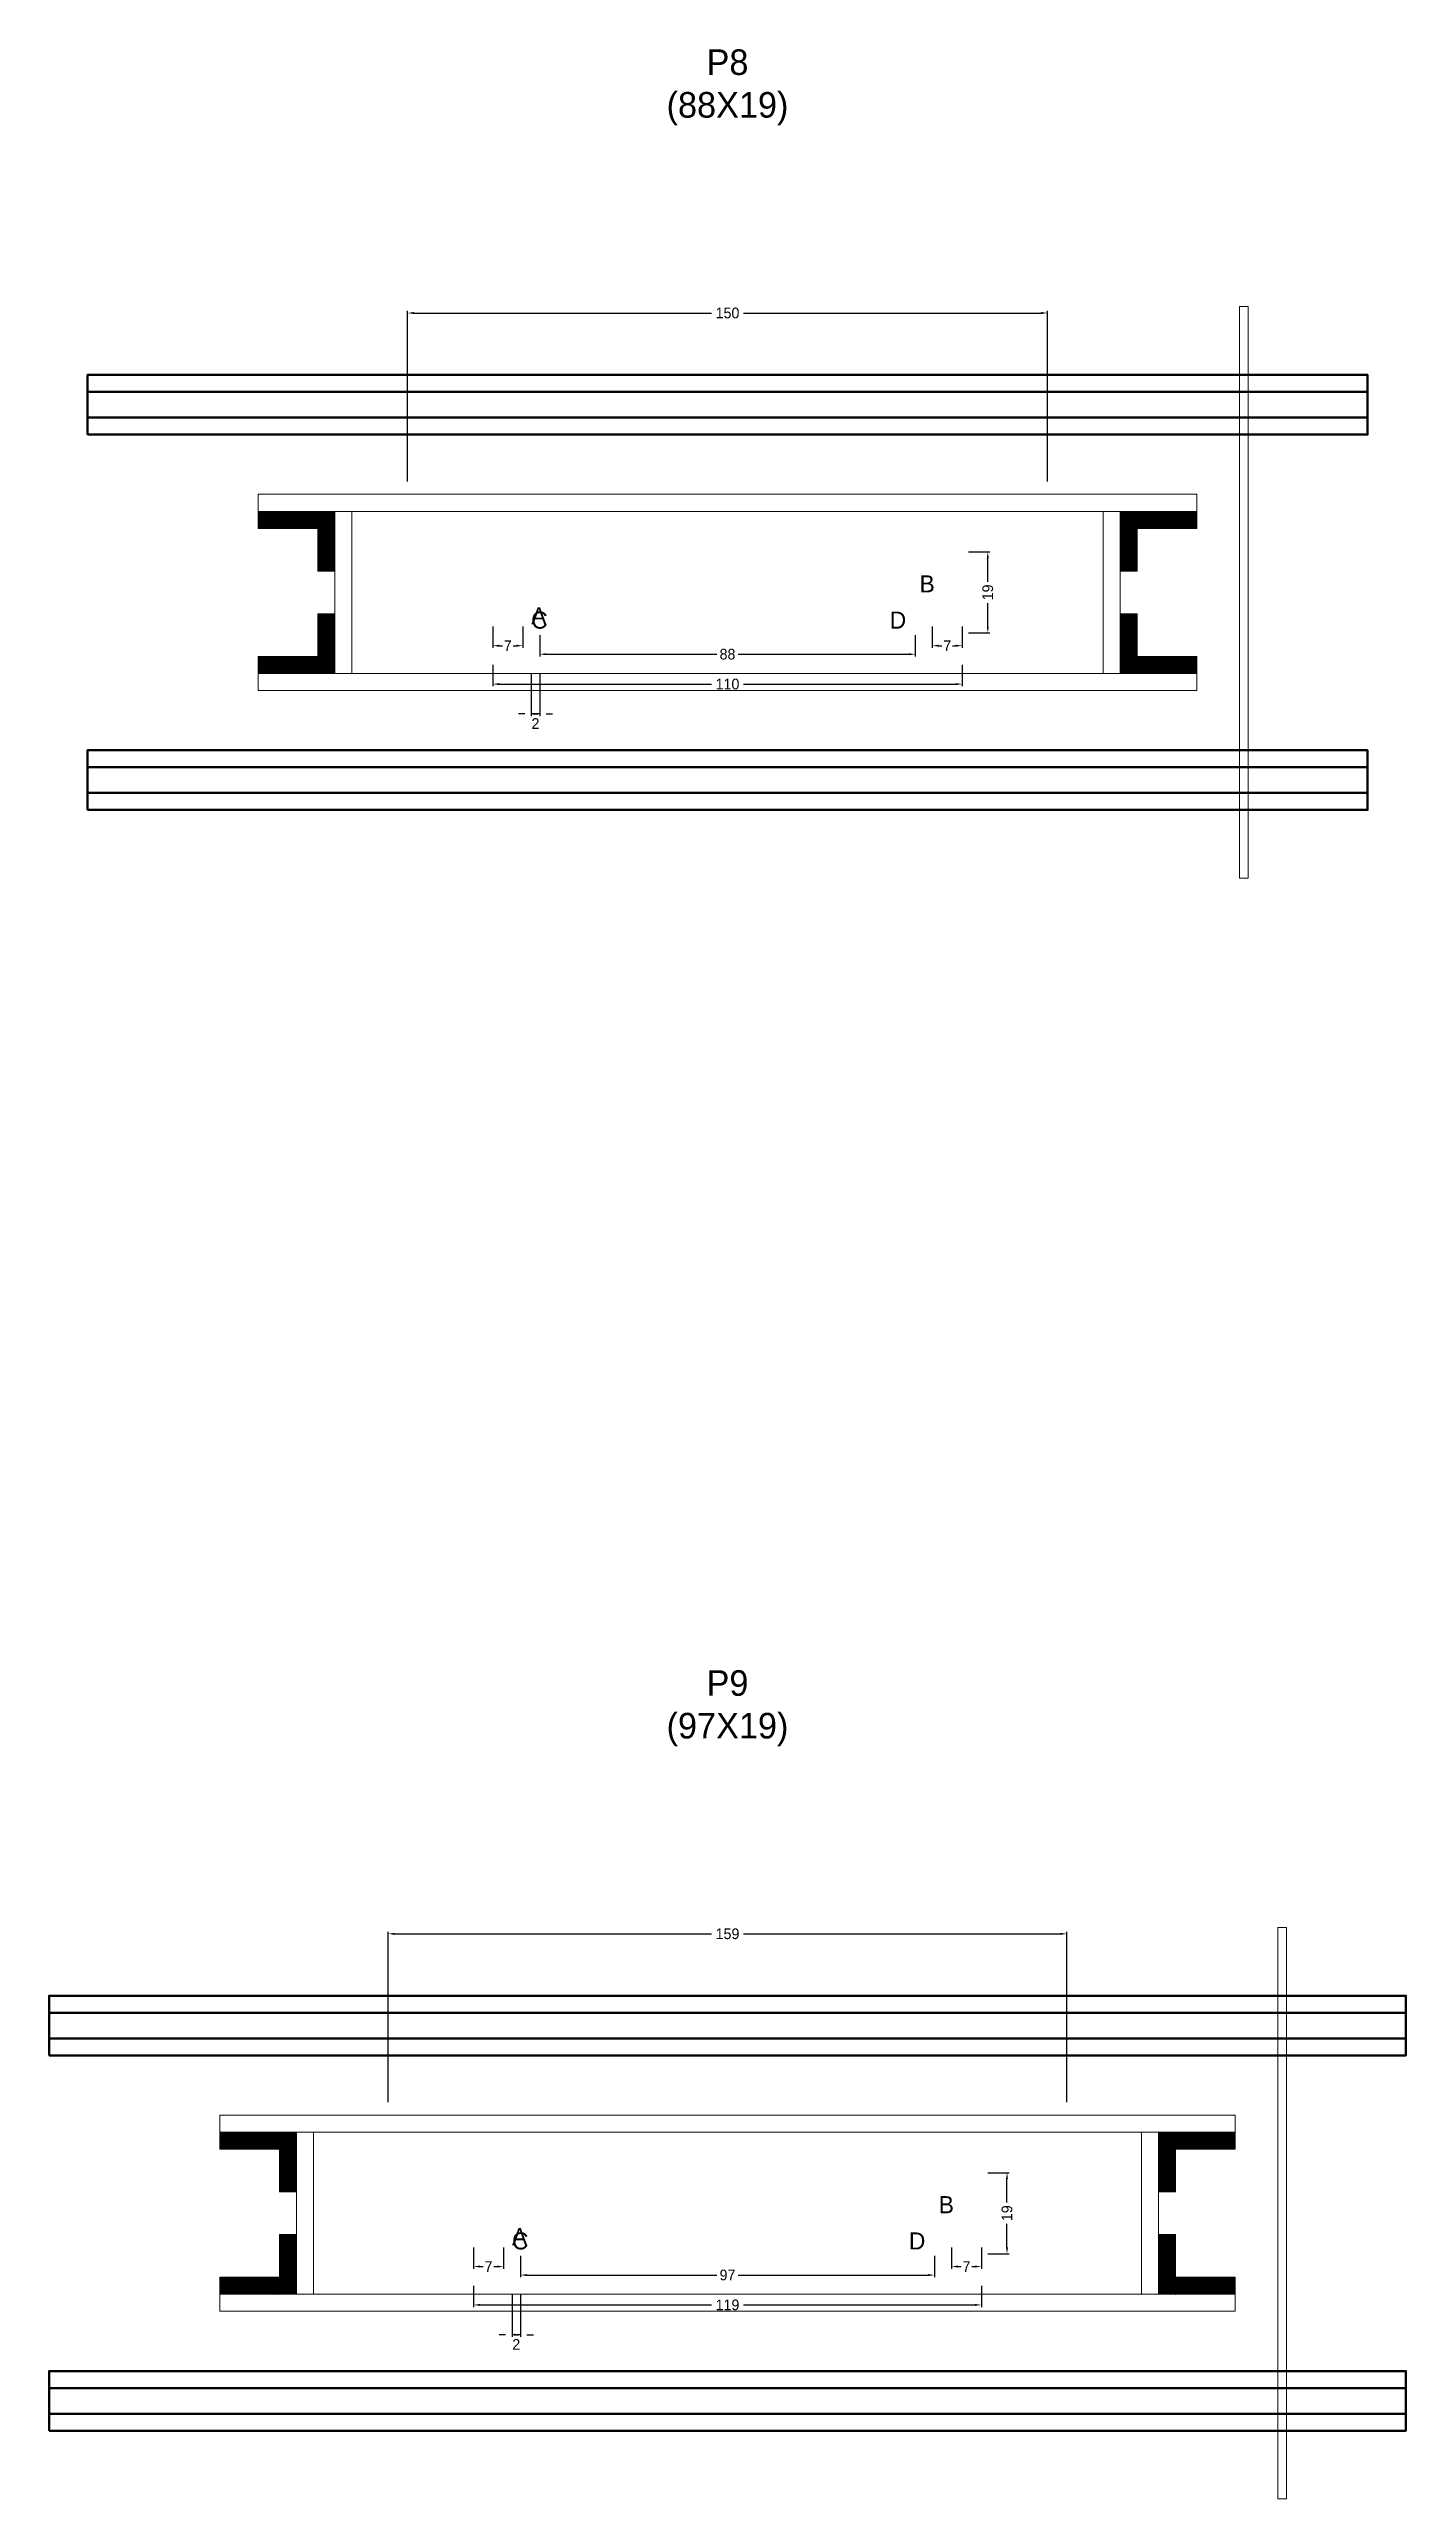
# Model space of a CAD drawing. Header units: centimetres. Extents: x -7000 to 4307, y -13306 to 295.
# Drawn here: x -159 to 159, y -2967 to -2393 of the extents above; entities that cross this region are included whole.
import ezdxf

# ---------------------------------------------------------------- set-up
doc = ezdxf.new("R2010")
doc.units = ezdxf.units.CM
for name, color, linetype in [('COTA', 241, 'Continuous'), ('GRAVATA', 224, 'Continuous'), ('Hachura', 251, 'Continuous'), ('NOMENCLATURA', 7, 'Continuous'), ('SARRAFO', 251, 'Continuous')]:
    doc.layers.add(name, color=color, linetype=linetype)
doc.dimstyles.new('cotax2', dxfattribs={"dimtxt": 2.5, "dimasz": 1.5, "dimexe": 0.5, "dimexo": 0.5, "dimgap": 0.5, "dimtad": 1, "dimcen": 2.5, "dimazin": 3, "dimtfac": 1, "dimtmove": 0, "dimatfit": 3})

msp = doc.modelspace()

# ---------------------------------------------------------------- texts
at = {"layer": 'NOMENCLATURA'}
for s, p in [('B', (45, -2520)), ('A', (-46, -2527.5)), ('C', (-46, -2528.5)), ('D', (38, -2528.5)), ('B', (49.5, -2900)), ('A', (-50.5, -2907.5)), ('C', (-50.5, -2908.5)), ('D', (42.5, -2908.5))]:
    msp.add_text(s, height=4, dxfattribs=at).set_placement(p)
at = {"layer": 'NOMENCLATURA', "char_height": 6, "attachment_point": 8}
for s, insert in [('P8\\P(88X19)', (0, -2410.5)), ('P9\\P(97X19)', (0, -2790.5))]:
    msp.add_mtext(s, dxfattribs=dict(at, insert=insert))

# ---------------------------------------------------------------- blocks, each defined once
blk = doc.blocks.new('_CLOSEDFILLED')
at = {"color": 0, "linetype": 'BYBLOCK'}
blk.add_solid([(-1, 0.16), (0, 0), (-1, -0.16)], dxfattribs=at)
blk = doc.blocks.new('*D286')
for p, q in [((-59.5, -2917), (-59.5, -2922)), ((59.5, -2917), (59.5, -2922)), ((-58, -2921.5), (-3.75, -2921.5)), ((3.75, -2921.5), (58, -2921.5))]:
    blk.add_line(p, q)
at = {"layer": 'Defpoints'}
for p in [(-59.5, -2916.5), (59.5, -2916.5), (-59.5, -2921.5)]:
    blk.add_point(p, dxfattribs=at)
at = {"layer": 'COTA', "xscale": 1.5, "yscale": 1.5, "rotation": 180}
blk.add_blockref('_CLOSEDFILLED', (-59.5, -2921.5), dxfattribs=at)
at = {"layer": 'COTA', "xscale": 1.5, "yscale": 1.5}
blk.add_blockref('_CLOSEDFILLED', (59.5, -2921.5), dxfattribs=at)
at = {"layer": 'COTA', "insert": (0, -2921.5), "char_height": 2.5, "attachment_point": 5}
blk.add_mtext('119', dxfattribs=at)
blk = doc.blocks.new('*D287')
for p, q in [((-48.5, -2910), (-48.5, -2915)), ((48.5, -2910), (48.5, -2915)), ((-47, -2914.5), (-2.5, -2914.5)), ((2.5, -2914.5), (47, -2914.5))]:
    blk.add_line(p, q)
at = {"layer": 'Defpoints'}
for p in [(-48.5, -2909.5), (48.5, -2909.5), (-48.5, -2914.5)]:
    blk.add_point(p, dxfattribs=at)
at = {"layer": 'COTA', "xscale": 1.5, "yscale": 1.5, "rotation": 180}
blk.add_blockref('_CLOSEDFILLED', (-48.5, -2914.5), dxfattribs=at)
at = {"layer": 'COTA', "xscale": 1.5, "yscale": 1.5}
blk.add_blockref('_CLOSEDFILLED', (48.5, -2914.5), dxfattribs=at)
at = {"layer": 'COTA', "insert": (0, -2914.5), "char_height": 2.5, "attachment_point": 5}
blk.add_mtext('97', dxfattribs=at)
blk = doc.blocks.new('*D288')
for p, q in [((61, -2890.5), (66, -2890.5)), ((65.5, -2897.5), (65.5, -2892)), ((65.5, -2908), (65.5, -2902.5)), ((61, -2909.5), (66, -2909.5))]:
    blk.add_line(p, q)
at = {"layer": 'Defpoints'}
for p in [(60.5, -2890.5), (60.5, -2909.5), (65.5, -2909.5)]:
    blk.add_point(p, dxfattribs=at)
at = {"layer": 'COTA', "xscale": 1.5, "yscale": 1.5}
for p, rotation in [((65.5, -2890.5), 90), ((65.5, -2909.5), 270)]:
    blk.add_blockref('_CLOSEDFILLED', p, dxfattribs=dict(at, rotation=rotation))
at = {"layer": 'COTA', "insert": (65.5, -2900), "char_height": 2.5, "attachment_point": 5, "rotation": 90}
blk.add_mtext('19', dxfattribs=at)
blk = doc.blocks.new('*D289')
for p, q in [((-59.5, -2908), (-59.5, -2913)), ((-52.5, -2908), (-52.5, -2913)), ((-58, -2912.5), (-57.25, -2912.5)), ((-54.75, -2912.5), (-54, -2912.5))]:
    blk.add_line(p, q)
at = {"layer": 'Defpoints'}
for p in [(-59.5, -2907.5), (-52.5, -2907.5), (-59.5, -2912.5)]:
    blk.add_point(p, dxfattribs=at)
at = {"layer": 'COTA', "xscale": 1.5, "yscale": 1.5, "rotation": 180}
blk.add_blockref('_CLOSEDFILLED', (-59.5, -2912.5), dxfattribs=at)
at = {"layer": 'COTA', "xscale": 1.5, "yscale": 1.5}
blk.add_blockref('_CLOSEDFILLED', (-52.5, -2912.5), dxfattribs=at)
at = {"layer": 'COTA', "insert": (-56, -2912.5), "char_height": 2.5, "attachment_point": 5}
blk.add_mtext('7', dxfattribs=at)
blk = doc.blocks.new('*D290')
for p, q in [((52.5, -2908), (52.5, -2913)), ((59.5, -2908), (59.5, -2913)), ((54, -2912.5), (54.75, -2912.5)), ((57.25, -2912.5), (58, -2912.5))]:
    blk.add_line(p, q)
at = {"layer": 'Defpoints'}
for p in [(52.5, -2907.5), (59.5, -2907.5), (52.5, -2912.5)]:
    blk.add_point(p, dxfattribs=at)
at = {"layer": 'COTA', "xscale": 1.5, "yscale": 1.5, "rotation": 180}
blk.add_blockref('_CLOSEDFILLED', (52.5, -2912.5), dxfattribs=at)
at = {"layer": 'COTA', "xscale": 1.5, "yscale": 1.5}
blk.add_blockref('_CLOSEDFILLED', (59.5, -2912.5), dxfattribs=at)
at = {"layer": 'COTA', "insert": (56, -2912.5), "char_height": 2.5, "attachment_point": 5}
blk.add_mtext('7', dxfattribs=at)
blk = doc.blocks.new('*D291')
for p, q in [((-79.5, -2874), (-79.5, -2834)), ((-78, -2834.5), (-3.75, -2834.5)), ((3.75, -2834.5), (78, -2834.5)), ((79.5, -2874), (79.5, -2834))]:
    blk.add_line(p, q)
at = {"layer": 'Defpoints'}
for p in [(-79.5, -2834.5), (-79.5, -2874.5), (79.5, -2874.5)]:
    blk.add_point(p, dxfattribs=at)
at = {"layer": 'COTA', "xscale": 1.5, "yscale": 1.5, "rotation": 180}
blk.add_blockref('_CLOSEDFILLED', (-79.5, -2834.5), dxfattribs=at)
at = {"layer": 'COTA', "xscale": 1.5, "yscale": 1.5}
blk.add_blockref('_CLOSEDFILLED', (79.5, -2834.5), dxfattribs=at)
at = {"layer": 'COTA', "insert": (0, -2834.5), "char_height": 2.5, "attachment_point": 5}
blk.add_mtext('159', dxfattribs=at)
blk = doc.blocks.new('*D252')
for p, q in [((-55, -2537), (-55, -2542)), ((55, -2537), (55, -2542)), ((-53.5, -2541.5), (-3.75, -2541.5)), ((3.75, -2541.5), (53.5, -2541.5))]:
    blk.add_line(p, q)
at = {"layer": 'Defpoints'}
for p in [(-55, -2536.5), (55, -2536.5), (-55, -2541.5)]:
    blk.add_point(p, dxfattribs=at)
at = {"layer": 'COTA', "xscale": 1.5, "yscale": 1.5, "rotation": 180}
blk.add_blockref('_CLOSEDFILLED', (-55, -2541.5), dxfattribs=at)
at = {"layer": 'COTA', "xscale": 1.5, "yscale": 1.5}
blk.add_blockref('_CLOSEDFILLED', (55, -2541.5), dxfattribs=at)
at = {"layer": 'COTA', "insert": (0, -2541.5), "char_height": 2.5, "attachment_point": 5}
blk.add_mtext('110', dxfattribs=at)
blk = doc.blocks.new('*D253')
for p, q in [((-44, -2530), (-44, -2535)), ((44, -2530), (44, -2535)), ((-42.5, -2534.5), (-2.5, -2534.5)), ((2.5, -2534.5), (42.5, -2534.5))]:
    blk.add_line(p, q)
at = {"layer": 'Defpoints'}
for p in [(-44, -2529.5), (44, -2529.5), (-44, -2534.5)]:
    blk.add_point(p, dxfattribs=at)
at = {"layer": 'COTA', "xscale": 1.5, "yscale": 1.5, "rotation": 180}
blk.add_blockref('_CLOSEDFILLED', (-44, -2534.5), dxfattribs=at)
at = {"layer": 'COTA', "xscale": 1.5, "yscale": 1.5}
blk.add_blockref('_CLOSEDFILLED', (44, -2534.5), dxfattribs=at)
at = {"layer": 'COTA', "insert": (0, -2534.5), "char_height": 2.5, "attachment_point": 5}
blk.add_mtext('88', dxfattribs=at)
blk = doc.blocks.new('*D254')
for p, q in [((56.5, -2510.5), (61.5, -2510.5)), ((61, -2517.5), (61, -2512)), ((61, -2528), (61, -2522.5)), ((56.5, -2529.5), (61.5, -2529.5))]:
    blk.add_line(p, q)
at = {"layer": 'Defpoints'}
for p in [(56, -2510.5), (56, -2529.5), (61, -2529.5)]:
    blk.add_point(p, dxfattribs=at)
at = {"layer": 'COTA', "xscale": 1.5, "yscale": 1.5}
for p, rotation in [((61, -2510.5), 90), ((61, -2529.5), 270)]:
    blk.add_blockref('_CLOSEDFILLED', p, dxfattribs=dict(at, rotation=rotation))
at = {"layer": 'COTA', "insert": (61, -2520), "char_height": 2.5, "attachment_point": 5, "rotation": 90}
blk.add_mtext('19', dxfattribs=at)
blk = doc.blocks.new('*D255')
for p, q in [((-55, -2528), (-55, -2533)), ((-53.5, -2532.5), (-52.75, -2532.5)), ((-50.25, -2532.5), (-49.5, -2532.5)), ((-48, -2528), (-48, -2533))]:
    blk.add_line(p, q)
at = {"layer": 'Defpoints'}
for p in [(-55, -2527.5), (-55, -2532.5), (-48, -2527.5)]:
    blk.add_point(p, dxfattribs=at)
at = {"layer": 'COTA', "xscale": 1.5, "yscale": 1.5, "rotation": 180}
blk.add_blockref('_CLOSEDFILLED', (-55, -2532.5), dxfattribs=at)
at = {"layer": 'COTA', "xscale": 1.5, "yscale": 1.5}
blk.add_blockref('_CLOSEDFILLED', (-48, -2532.5), dxfattribs=at)
at = {"layer": 'COTA', "insert": (-51.5, -2532.5), "char_height": 2.5, "attachment_point": 5}
blk.add_mtext('7', dxfattribs=at)
blk = doc.blocks.new('*D256')
for p, q in [((48, -2528), (48, -2533)), ((49.5, -2532.5), (50.25, -2532.5)), ((52.75, -2532.5), (53.5, -2532.5)), ((55, -2528), (55, -2533))]:
    blk.add_line(p, q)
at = {"layer": 'Defpoints'}
for p in [(48, -2527.5), (48, -2532.5), (55, -2527.5)]:
    blk.add_point(p, dxfattribs=at)
at = {"layer": 'COTA', "xscale": 1.5, "yscale": 1.5, "rotation": 180}
blk.add_blockref('_CLOSEDFILLED', (48, -2532.5), dxfattribs=at)
at = {"layer": 'COTA', "xscale": 1.5, "yscale": 1.5}
blk.add_blockref('_CLOSEDFILLED', (55, -2532.5), dxfattribs=at)
at = {"layer": 'COTA', "insert": (51.5, -2532.5), "char_height": 2.5, "attachment_point": 5}
blk.add_mtext('7', dxfattribs=at)
blk = doc.blocks.new('*D257')
for p, q in [((-75, -2494), (-75, -2454)), ((-73.5, -2454.5), (-3.75, -2454.5)), ((3.75, -2454.5), (73.5, -2454.5)), ((75, -2494), (75, -2454))]:
    blk.add_line(p, q)
at = {"layer": 'Defpoints'}
for p in [(-75, -2454.5), (-75, -2494.5), (75, -2494.5)]:
    blk.add_point(p, dxfattribs=at)
at = {"layer": 'COTA', "xscale": 1.5, "yscale": 1.5, "rotation": 180}
blk.add_blockref('_CLOSEDFILLED', (-75, -2454.5), dxfattribs=at)
at = {"layer": 'COTA', "xscale": 1.5, "yscale": 1.5}
blk.add_blockref('_CLOSEDFILLED', (75, -2454.5), dxfattribs=at)
at = {"layer": 'COTA', "insert": (0, -2454.5), "char_height": 2.5, "attachment_point": 5}
blk.add_mtext('150', dxfattribs=at)

# ---------------------------------------------------------------- dimensions: what is measured, and where the dimension line sits
at = {"layer": 'COTA'}
for base, p1, p2, picture, middle in [((-75, -2454.5), (-75, -2494.5), (75, -2494.5), '*D257', (0, -2454.5)), ((-55, -2532.5), (-55, -2527.5), (-48, -2527.5), '*D255', (-51.5, -2532.5)), ((-44, -2534.5), (-44, -2529.5), (44, -2529.5), '*D253', (0, -2534.5)), ((48, -2532.5), (48, -2527.5), (55, -2527.5), '*D256', (51.5, -2532.5)), ((-55, -2541.5), (-55, -2536.5), (55, -2536.5), '*D252', (0, -2541.5)), ((-79.5, -2834.5), (-79.5, -2874.5), (79.5, -2874.5), '*D291', (0, -2834.5)), ((-59.5, -2912.5), (-59.5, -2907.5), (-52.5, -2907.5), '*D289', (-56, -2912.5)), ((-48.5, -2914.5), (-48.5, -2909.5), (48.5, -2909.5), '*D287', (0, -2914.5)), ((52.5, -2912.5), (52.5, -2907.5), (59.5, -2907.5), '*D290', (56, -2912.5)), ((-59.5, -2921.5), (-59.5, -2916.5), (59.5, -2916.5), '*D286', (0, -2921.5))]:
    dim = msp.add_linear_dim(base=base, p1=p1, p2=p2, dimstyle='cotax2', dxfattribs=at)
    dim.commit()
    dim.dimension.update_dxf_attribs({"geometry": picture, "text_midpoint": middle})
for base, p1, p2, picture, middle in [((61, -2529.5), (56, -2529.5), (56, -2510.5), '*D254', (61, -2520)), ((65.5, -2909.5), (60.5, -2909.5), (60.5, -2890.5), '*D288', (65.5, -2900))]:
    dim = msp.add_linear_dim(base=base, p1=p1, p2=p2, angle=90, dimstyle='cotax2', dxfattribs=at)
    dim.commit()
    dim.dimension.update_dxf_attribs({"geometry": picture, "text_midpoint": middle})
for base, p1, p2 in [((-44, -2548.5), (-44, -2538.5), (-46, -2538.5)), ((-48.5, -2928.5), (-48.5, -2918.5), (-50.5, -2918.5))]:
    msp.add_linear_dim(base=base, p1=p1, p2=p2, dimstyle='cotax2', dxfattribs=at).render()

# ---------------------------------------------------------------- hatches: boundary and pattern name
at = {"layer": 'SARRAFO'}
h = msp.add_hatch(dxfattribs=at)
h.set_pattern_fill('SOLID', scale=2)
h.paths.add_polyline_path([(-110, -2505), (-96, -2505), (-96, -2501), (-110, -2501)])
h = msp.add_hatch(dxfattribs=at)
h.set_pattern_fill('SOLID', scale=2)
h.paths.add_polyline_path([(-96, -2515), (-92, -2515), (-92, -2501), (-96, -2501)])
h = msp.add_hatch(dxfattribs=at)
h.set_pattern_fill('SOLID', scale=2)
h.paths.add_polyline_path([(92, -2515), (96, -2515), (96, -2501), (92, -2501)])
h = msp.add_hatch(dxfattribs=at)
h.set_pattern_fill('SOLID', scale=2)
h.paths.add_polyline_path([(96, -2505), (110, -2505), (110, -2501), (96, -2501)])
h = msp.add_hatch(dxfattribs=at)
h.set_pattern_fill('SOLID', scale=2)
h.paths.add_polyline_path([(-96, -2539), (-92, -2539), (-92, -2525), (-96, -2525)])
h = msp.add_hatch(dxfattribs=at)
h.set_pattern_fill('SOLID', scale=2)
h.paths.add_polyline_path([(92, -2539), (96, -2539), (96, -2525), (92, -2525)])
h = msp.add_hatch(dxfattribs=at)
h.set_pattern_fill('SOLID', scale=2)
h.paths.add_polyline_path([(-110, -2539), (-96, -2539), (-96, -2535), (-110, -2535)])
h = msp.add_hatch(dxfattribs=at)
h.set_pattern_fill('SOLID', scale=2)
h.paths.add_polyline_path([(96, -2539), (110, -2539), (110, -2535), (96, -2535)])
h = msp.add_hatch(dxfattribs=at)
h.set_pattern_fill('SOLID', scale=2)
h.paths.add_polyline_path([(-119, -2885), (-105, -2885), (-105, -2881), (-119, -2881)])
h = msp.add_hatch(dxfattribs=at)
h.set_pattern_fill('SOLID', scale=2)
h.paths.add_polyline_path([(-105, -2895), (-101, -2895), (-101, -2881), (-105, -2881)])
h = msp.add_hatch(dxfattribs=at)
h.set_pattern_fill('SOLID', scale=2)
h.paths.add_polyline_path([(101, -2895), (105, -2895), (105, -2881), (101, -2881)])
h = msp.add_hatch(dxfattribs=at)
h.set_pattern_fill('SOLID', scale=2)
h.paths.add_polyline_path([(105, -2885), (119, -2885), (119, -2881), (105, -2881)])
h = msp.add_hatch(dxfattribs=at)
h.set_pattern_fill('SOLID', scale=2)
h.paths.add_polyline_path([(-105, -2919), (-101, -2919), (-101, -2905), (-105, -2905)])
h = msp.add_hatch(dxfattribs=at)
h.set_pattern_fill('SOLID', scale=2)
h.paths.add_polyline_path([(101, -2919), (105, -2919), (105, -2905), (101, -2905)])
h = msp.add_hatch(dxfattribs=at)
h.set_pattern_fill('SOLID', scale=2)
h.paths.add_polyline_path([(-119, -2919), (-105, -2919), (-105, -2915), (-119, -2915)])
h = msp.add_hatch(dxfattribs=at)
h.set_pattern_fill('SOLID', scale=2)
h.paths.add_polyline_path([(105, -2919), (119, -2919), (119, -2915), (105, -2915)])

# ---------------------------------------------------------------- linework, layer by layer
at = {"layer": 'GRAVATA', "lineweight": 50}
for points in [[(-150, -2483), (150, -2483), (150, -2469), (-150, -2469)], [(-150, -2479), (150, -2479), (150, -2473), (-150, -2473)], [(-150, -2571), (150, -2571), (150, -2557), (-150, -2557)], [(-150, -2567), (150, -2567), (150, -2561), (-150, -2561)], [(-159, -2863), (159, -2863), (159, -2849), (-159, -2849)], [(-159, -2859), (159, -2859), (159, -2853), (-159, -2853)], [(-159, -2951), (159, -2951), (159, -2937), (-159, -2937)], [(-159, -2947), (159, -2947), (159, -2941), (-159, -2941)]]:
    msp.add_lwpolyline(points, close=True, dxfattribs=at)
at = {"layer": 'Hachura', "lineweight": 13}
for points in [[(120, -2587), (122, -2587), (122, -2453), (120, -2453)], [(129, -2967), (131, -2967), (131, -2833), (129, -2833)]]:
    msp.add_lwpolyline(points, close=True, dxfattribs=at)
at = {"layer": 'Hachura', "lineweight": 18}
for points in [[(-110, -2501), (110, -2501), (110, -2497), (-110, -2497)], [(-92, -2539), (-88, -2539), (-88, -2501), (-92, -2501)], [(88, -2539), (92, -2539), (92, -2501), (88, -2501)], [(-110, -2543), (110, -2543), (110, -2539), (-110, -2539)], [(-119, -2881), (119, -2881), (119, -2877), (-119, -2877)], [(-101, -2919), (-97, -2919), (-97, -2881), (-101, -2881)], [(97, -2919), (101, -2919), (101, -2881), (97, -2881)], [(-119, -2923), (119, -2923), (119, -2919), (-119, -2919)]]:
    msp.add_lwpolyline(points, close=True, dxfattribs=at)
at = {"layer": 'SARRAFO', "lineweight": 13}
for points in [[(-110, -2505), (-96, -2505), (-96, -2501), (-110, -2501)], [(-96, -2515), (-92, -2515), (-92, -2501), (-96, -2501)], [(92, -2515), (96, -2515), (96, -2501), (92, -2501)], [(96, -2505), (110, -2505), (110, -2501), (96, -2501)], [(-96, -2539), (-92, -2539), (-92, -2525), (-96, -2525)], [(92, -2539), (96, -2539), (96, -2525), (92, -2525)], [(-110, -2539), (-96, -2539), (-96, -2535), (-110, -2535)], [(96, -2539), (110, -2539), (110, -2535), (96, -2535)], [(-119, -2885), (-105, -2885), (-105, -2881), (-119, -2881)], [(-105, -2895), (-101, -2895), (-101, -2881), (-105, -2881)], [(101, -2895), (105, -2895), (105, -2881), (101, -2881)], [(105, -2885), (119, -2885), (119, -2881), (105, -2881)], [(-105, -2919), (-101, -2919), (-101, -2905), (-105, -2905)], [(101, -2919), (105, -2919), (105, -2905), (101, -2905)], [(-119, -2919), (-105, -2919), (-105, -2915), (-119, -2915)], [(105, -2919), (119, -2919), (119, -2915), (105, -2915)]]:
    msp.add_lwpolyline(points, close=True, dxfattribs=at)

msp.set_redraw_order([(e.dxf.handle, doc.entitydb.next_handle()) for e in msp.query("TEXT MTEXT ATTDEF DIMENSION ARC_DIMENSION")])  # texts and dimensions are drawn at this point

doc.saveas('drawing.dxf')
